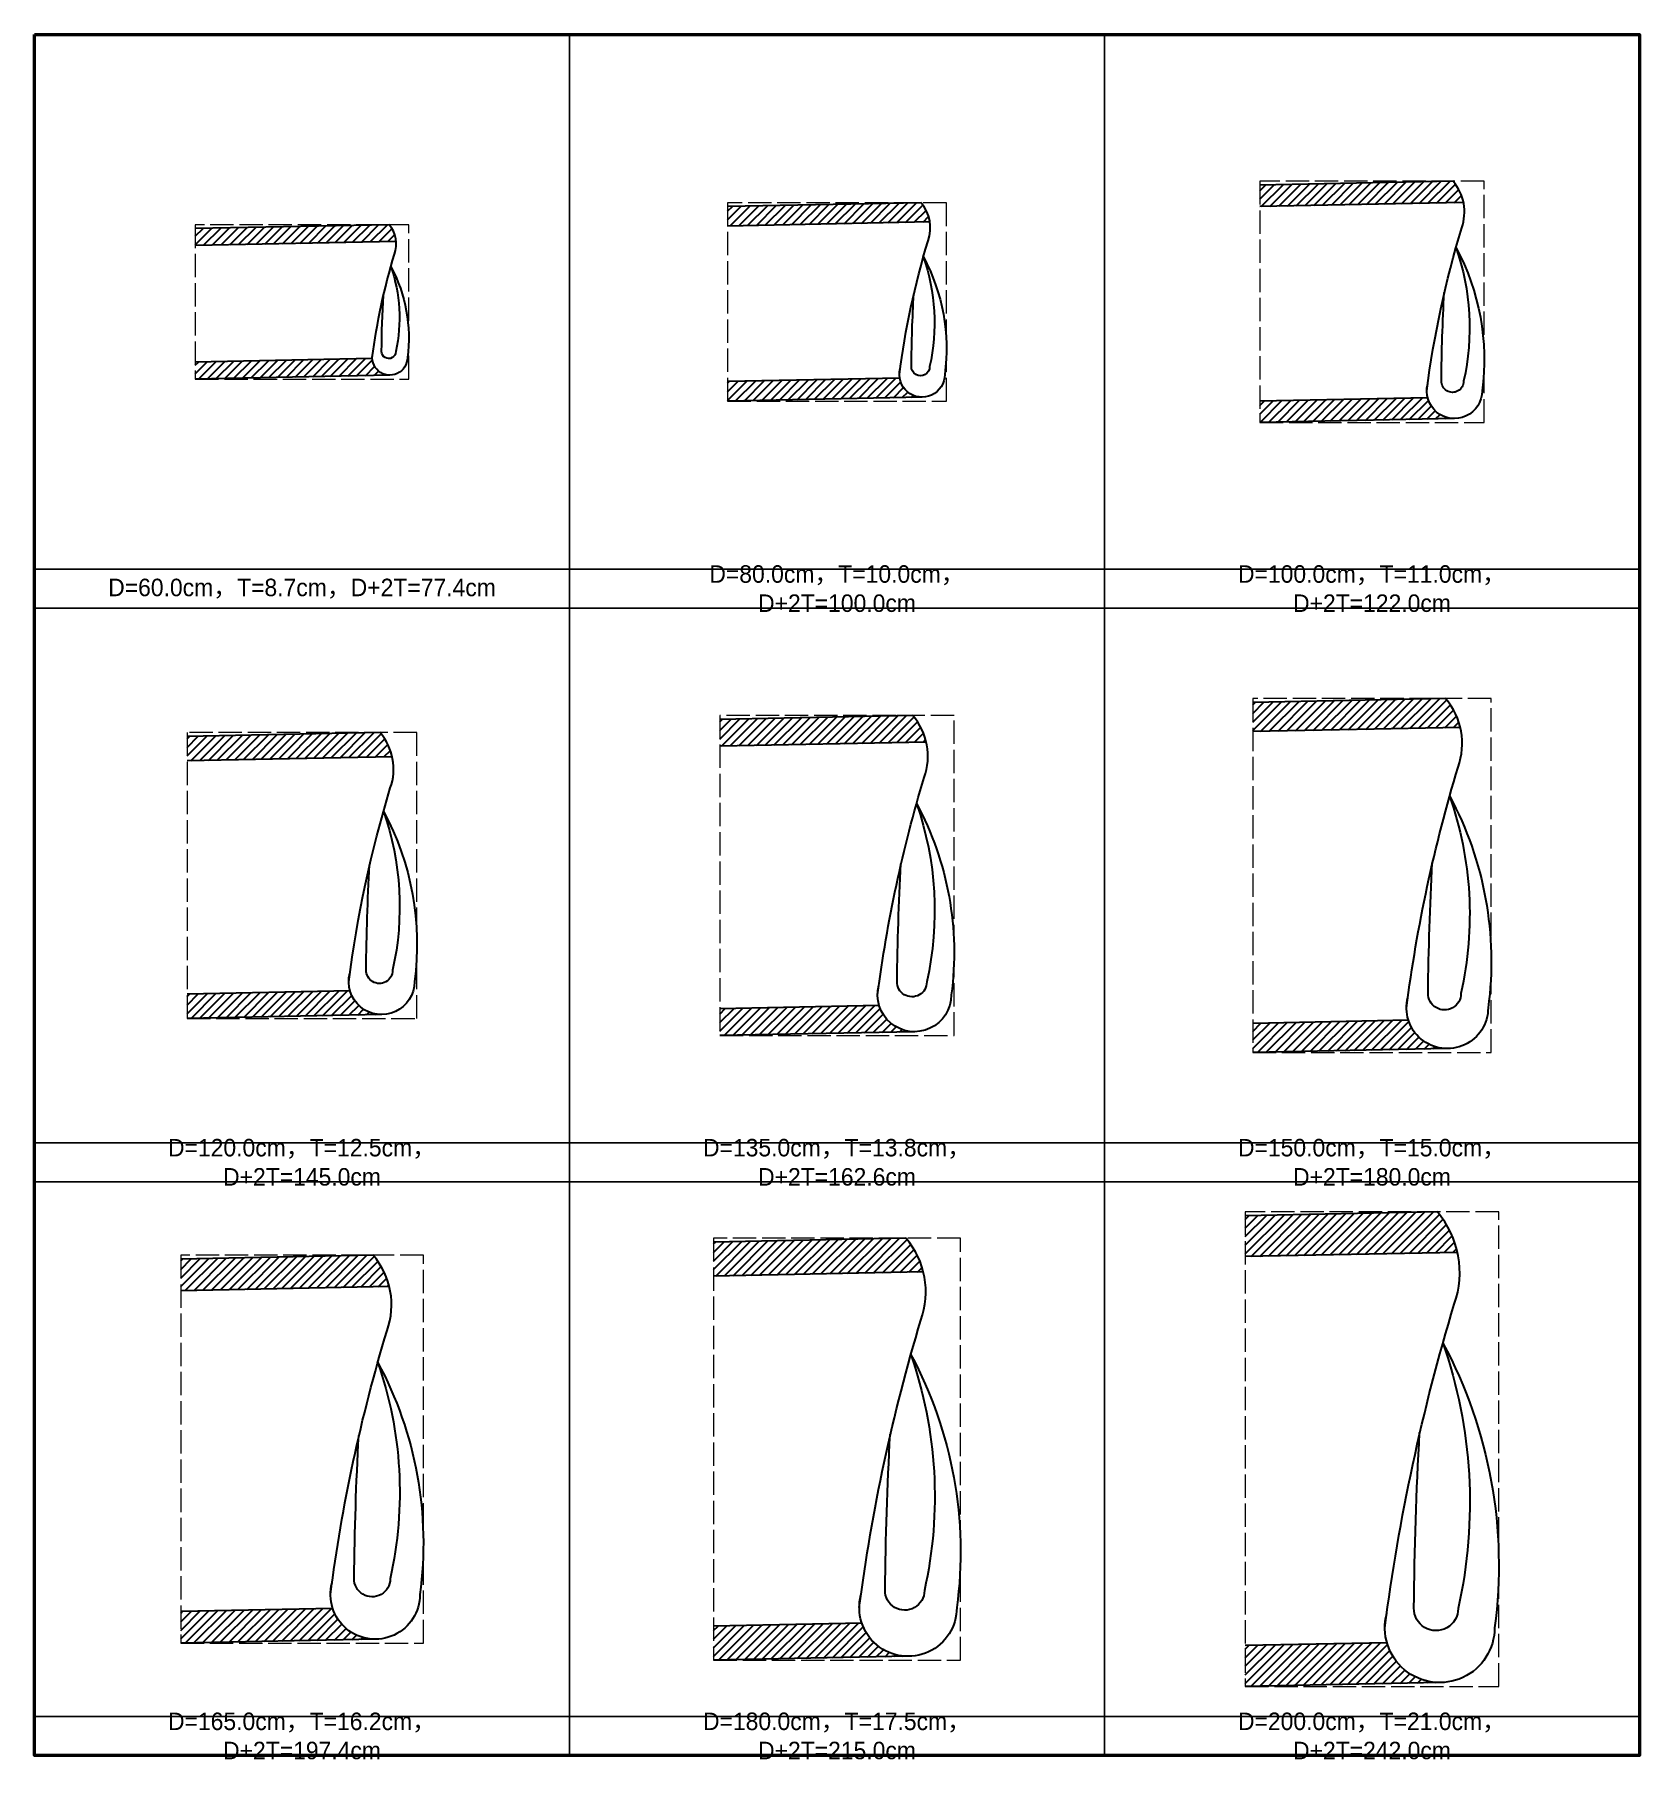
# Model space of a CAD drawing. Extents: x -7340 to 3675, y -3342 to 777.
# Drawn here: x 1150 to 1975, y -2484 to -1597 of the extents above; entities that cross this region are included whole.
import ezdxf

# ---------------------------------------------------------------- set-up
doc = ezdxf.new("R2010")
doc.units = 0
doc.header["$MEASUREMENT"] = 0
doc.linetypes.add('ACAD_ISO02W100', pattern=[15, 12, -3])
doc.layers.add('一、3.基本-變更', color=1, linetype='Continuous', lineweight=50)
doc.layers.add('二、6.繪圖-其他施作項目', color=35, linetype='Continuous', lineweight=30)
doc.layers.add('一、4.基本-隱藏', color=9, linetype='ACAD_ISO02W100', lineweight=20, plot=False)
doc.layers.add('三、3.文字-註解文字', color=2, linetype='Continuous')
doc.styles.add('註解文字', font='MS PGothic.ttf', dxfattribs={"height": 3})
pattern_1 = [(45, (-980.7638, -374.215), (-2.2097087, 2.2097087), [])]
pattern_2 = [(45, (-3025.9566, -3168.5707), (-2.2097087, 2.2097087), [])]

msp = doc.modelspace()

# ---------------------------------------------------------------- texts
at = {"layer": '三、3.文字-註解文字', "char_height": 9, "attachment_point": 5, "style": '註解文字'}
for s, insert in [('{\\fMS PGothic|b0|i0|c128|p34;D=80.0cm，T=10.0cm，D+2T=}100.0{\\fMS PGothic|b0|i0|c128|p34;cm}', (1562.5, -1882)), ('{\\fMS PGothic|b0|i0|c128|p34;D=}10{\\fMS PGothic|b0|i0|c128|p34;0}.0{\\fMS PGothic|b0|i0|c128|p34;cm，T=}11.0{\\fMS PGothic|b0|i0|c128|p34;cm，D+2T=}122.0{\\fMS PGothic|b0|i0|c128|p34;cm}', (1837.5, -1882)), ('{\\fMS PGothic|b0|i0|c128|p34;D=60}.0{\\fMS PGothic|b0|i0|c128|p34;cm，T=8.7cm，D+2T=77.4cm}', (1287.5, -1882)), ('{\\fMS PGothic|b0|i0|c128|p34;D=}12{\\fMS PGothic|b0|i0|c128|p34;0}.0{\\fMS PGothic|b0|i0|c128|p34;cm，T=}12.5{\\fMS PGothic|b0|i0|c128|p34;cm，D+2T=}145.0{\\fMS PGothic|b0|i0|c128|p34;cm}', (1287.5, -2177)), ('{\\fMS PGothic|b0|i0|c128|p34;D=}135.0{\\fMS PGothic|b0|i0|c128|p34;cm，T=}13.8{\\fMS PGothic|b0|i0|c128|p34;cm，D+2T=}162.6{\\fMS PGothic|b0|i0|c128|p34;cm}', (1562.5, -2177)), ('{\\fMS PGothic|b0|i0|c128|p34;D=}150.0{\\fMS PGothic|b0|i0|c128|p34;cm，T=}15.0{\\fMS PGothic|b0|i0|c128|p34;cm，D+2T=}180.0{\\fMS PGothic|b0|i0|c128|p34;cm}', (1837.5, -2177)), ('{\\fMS PGothic|b0|i0|c128|p34;D=165.0cm，T=}16.2{\\fMS PGothic|b0|i0|c128|p34;cm，D+2T=}19{\\fMS PGothic|b0|i0|c128|p34;7.4cm}', (1287.5, -2472)), ('{\\fMS PGothic|b0|i0|c128|p34;D=180.0cm，T=17.5cm，D+2T=}215.0{\\fMS PGothic|b0|i0|c128|p34;cm}', (1562.5, -2472)), ('{\\fMS PGothic|b0|i0|c128|p34;D=}200.0{\\fMS PGothic|b0|i0|c128|p34;cm，T=}21.0{\\fMS PGothic|b0|i0|c128|p34;cm，D+2T=}242.0{\\fMS PGothic|b0|i0|c128|p34;cm}', (1837.5, -2472))]:
    msp.add_mtext_dynamic_manual_height_columns(s, width=195.7125, gutter_width=15, heights=[0], dxfattribs=dict(at, insert=insert))

# ---------------------------------------------------------------- hatches: boundary and pattern name
at = {"layer": '一、4.基本-隱藏'}
h = msp.add_hatch(dxfattribs=at)
h.set_pattern_fill('ANSI31', color=256, scale=100)
h.paths.add_polyline_path([(1791.861, -2153.877, 1), (1801.861, -2153.877, 1)])
at = {"layer": '二、6.繪圖-其他施作項目'}
h = msp.add_hatch(dxfattribs=at)
h.set_pattern_fill('ANSI31', color=256, scale=25)
h.set_pattern_definition(pattern_2)
h.paths.add_polyline_path([(1779.853, -1674.481), (1779.853, -1685.484), (1884.543, -1683.39, 0.1268815), (1879.22, -1672.494)])
h.paths.add_polyline_path([(1880.421, -1794.495, -0.354646), (1866.078, -1783.779), (1779.853, -1785.504), (1779.853, -1796.506)])
at = {"layer": '二、6.繪圖-其他施作項目', "linetype": 'ACAD_ISO02W100', "ltscale": 0.25}
h = msp.add_hatch(dxfattribs=at)
h.set_pattern_fill('ANSI31', color=256, scale=25)
h.set_pattern_definition(pattern_1)
h.paths.add_polyline_path([(1506.23, -1685.485), (1506.23, -1695.487), (1610.255, -1693.407, 0.1394648), (1605.736, -1683.495)])
h.paths.add_polyline_path([(1506.23, -1775.503), (1506.23, -1785.505), (1606.696, -1783.496, -0.3789477), (1594.733, -1773.733)])
h = msp.add_hatch(dxfattribs=at)
h.set_pattern_fill('ANSI31', color=256, scale=25)
h.set_pattern_definition(pattern_1)
h.paths.add_polyline_path([(1335.876, -1703.419, 0.1552766), (1332.266, -1694.802), (1232.648, -1696.782), (1232.648, -1705.484)])
h.paths.add_polyline_path([(1333.008, -1772.19, -0.4098868), (1323.646, -1763.676), (1232.648, -1765.496), (1232.648, -1774.198)])
at = {"layer": '二、6.繪圖-其他施作項目'}
h = msp.add_hatch(dxfattribs=at)
h.set_pattern_fill('ANSI31', color=256, scale=25)
h.set_pattern_definition(pattern_2)
h.paths.add_polyline_path([(1776.214, -1940.473), (1776.214, -1955.476), (1882.875, -1953.343, 0.1178489), (1875.328, -1938.491)])
h.paths.add_polyline_path([(1876.214, -2118.509, -0.3264933), (1856.234, -2103.906), (1776.214, -2105.506), (1776.214, -2120.509)])
h = msp.add_hatch(dxfattribs=at)
h.set_pattern_fill('ANSI31', color=256, scale=25)
h.set_pattern_definition(pattern_2)
h.paths.add_polyline_path([(1601.495, -1947.192), (1502.306, -1949.176), (1502.306, -1962.978), (1608.378, -1960.857, 0.1198848)])
h.paths.add_polyline_path([(1584.181, -2096.368), (1502.306, -2098.005), (1502.306, -2111.808), (1602.306, -2109.808, -0.3303138)])
h = msp.add_hatch(dxfattribs=at)
h.set_pattern_fill('ANSI31', color=256, scale=25)
h.set_pattern_definition(pattern_2)
h.paths.add_polyline_path([(1228.412, -1957.978), (1228.412, -1970.48), (1333.86, -1968.371, 0.121767), (1327.652, -1955.993)])
h.paths.add_polyline_path([(1228.412, -2090.504), (1228.412, -2103.007), (1329.087, -2100.993, -0.3448317), (1312.196, -2088.829)])
h = msp.add_hatch(dxfattribs=at)
h.set_pattern_fill('ANSI31', color=256, scale=25)
h.set_pattern_definition(pattern_2)
h.paths.add_polyline_path([(1871.125, -2202.488), (1772.327, -2204.464), (1772.327, -2225.468), (1881.471, -2223.285, 0.1223574)])
h.paths.add_polyline_path([(1845.216, -2424.05), (1772.327, -2425.508), (1772.327, -2446.512), (1872.327, -2444.512, -0.3350194)])
h = msp.add_hatch(dxfattribs=at)
h.set_pattern_fill('ANSI31', color=256, scale=25)
h.set_pattern_definition(pattern_2)
h.paths.add_polyline_path([(1499.021, -2217.968), (1499.021, -2235.471), (1606.869, -2233.314, 0.1153651), (1597.945, -2215.989)])
h.paths.add_polyline_path([(1499.021, -2415.507), (1499.021, -2433.011), (1600.022, -2430.991, -0.3327767), (1575.293, -2413.982)])
h = msp.add_hatch(dxfattribs=at)
h.set_pattern_fill('ANSI31', color=256, scale=25)
h.set_pattern_definition(pattern_2)
h.paths.add_polyline_path([(1225.127, -2226.77), (1225.127, -2242.973), (1332.354, -2240.829, 0.1163455), (1324.101, -2224.791)])
h.paths.add_polyline_path([(1225.127, -2408.006), (1225.127, -2424.209), (1325.127, -2422.209, -0.3234214), (1303.302, -2406.443)])

# ---------------------------------------------------------------- linework, layer by layer
at = {"layer": '一、3.基本-變更'}
msp.add_lwpolyline([(1150, -1597), (1975, -1597), (1975, -2482), (1150, -2482)], close=True, dxfattribs=at)
at = {"layer": '一、4.基本-隱藏', "linetype": 'Continuous'}
for points in [[(1150, -1597), (1425, -1597), (1425, -1872), (1150, -1872)], [(1425, -1597), (1700, -1597), (1700, -1872), (1425, -1872)], [(1700, -1597), (1975, -1597), (1975, -1872), (1700, -1872)], [(1150, -1872), (1425, -1872), (1425, -1892), (1150, -1892)], [(1425, -1872), (1700, -1872), (1700, -1892), (1425, -1892)], [(1700, -1872), (1975, -1872), (1975, -1892), (1700, -1892)], [(1150, -1892), (1425, -1892), (1425, -2167), (1150, -2167)], [(1425, -1892), (1700, -1892), (1700, -2167), (1425, -2167)], [(1700, -1892), (1975, -1892), (1975, -2167), (1700, -2167)], [(1150, -2167), (1425, -2167), (1425, -2187), (1150, -2187)], [(1425, -2167), (1700, -2167), (1700, -2187), (1425, -2187)], [(1700, -2167), (1975, -2167), (1975, -2187), (1700, -2187)], [(1150, -2187), (1425, -2187), (1425, -2462), (1150, -2462)], [(1425, -2187), (1700, -2187), (1700, -2462), (1425, -2462)], [(1700, -2187), (1975, -2187), (1975, -2462), (1700, -2462)], [(1150, -2462), (1425, -2462), (1425, -2482), (1150, -2482)], [(1425, -2462), (1700, -2462), (1700, -2482), (1425, -2482)], [(1700, -2462), (1975, -2462), (1975, -2482), (1700, -2482)]]:
    msp.add_lwpolyline(points, close=True, dxfattribs=at)
at = {"layer": '一、4.基本-隱藏'}
for points in [[(1779.853, -1796.506), (1895.147, -1796.506), (1895.147, -1672.494), (1779.853, -1672.494)], [(1506.23, -1785.505), (1618.77, -1785.505), (1618.77, -1683.495), (1506.23, -1683.495)], [(1232.648, -1774.198), (1342.352, -1774.198), (1342.352, -1694.802), (1232.648, -1694.802)], [(1776.214, -2120.509), (1898.786, -2120.509), (1898.786, -1938.491), (1776.214, -1938.491)], [(1502.306, -2111.808), (1622.694, -2111.808), (1622.694, -1947.192), (1502.306, -1947.192)], [(1228.412, -2103.007), (1346.588, -2103.007), (1346.588, -1955.993), (1228.412, -1955.993)], [(1772.327, -2446.512), (1902.673, -2446.512), (1902.673, -2202.488), (1772.327, -2202.488)], [(1499.021, -2433.011), (1625.979, -2433.011), (1625.979, -2215.989), (1499.021, -2215.989)], [(1225.127, -2424.209), (1349.873, -2424.209), (1349.873, -2224.791), (1225.127, -2224.791)]]:
    msp.add_lwpolyline(points, close=True, dxfattribs=at)
at = {"layer": '二、6.繪圖-其他施作項目'}
for points in [[(1879.22, -1672.494), (1779.853, -1674.481)], [(1605.736, -1683.495), (1506.23, -1685.485)], [(1884.543, -1683.39), (1779.853, -1685.484)], [(1610.255, -1693.407), (1506.23, -1695.487)], [(1332.266, -1694.802), (1232.648, -1696.782)], [(1335.876, -1703.419), (1232.648, -1705.484)], [(1323.646, -1763.676), (1232.648, -1765.496)], [(1332.648, -1772.198), (1232.648, -1774.198)], [(1594.733, -1773.733), (1506.23, -1775.503)], [(1606.23, -1783.505), (1506.23, -1785.505)], [(1866.078, -1783.779), (1779.853, -1785.504)], [(1879.853, -1794.506), (1779.853, -1796.506)], [(1875.328, -1938.491), (1776.214, -1940.473)], [(1601.495, -1947.192), (1502.306, -1949.176)], [(1327.652, -1955.993), (1228.412, -1957.978)], [(1882.875, -1953.343), (1776.214, -1955.476)], [(1333.86, -1968.371), (1228.412, -1970.48)], [(1608.378, -1960.857), (1502.306, -1962.978)], [(1312.196, -2088.829), (1228.412, -2090.504)], [(1328.412, -2101.007), (1228.412, -2103.007)], [(1584.181, -2096.368), (1502.306, -2098.005)], [(1602.306, -2109.808), (1502.306, -2111.808)], [(1856.234, -2103.906), (1776.214, -2105.506)], [(1876.214, -2118.509), (1776.214, -2120.509)], [(1871.125, -2202.488), (1772.327, -2204.464)], [(1597.945, -2215.989), (1499.021, -2217.968)], [(1324.101, -2224.791), (1225.127, -2226.77)], [(1881.471, -2223.285), (1772.327, -2225.468)], [(1606.869, -2233.314), (1499.021, -2235.471)], [(1332.354, -2240.829), (1225.127, -2242.973)], [(1303.302, -2406.443), (1225.127, -2408.006)], [(1575.293, -2413.982), (1499.021, -2415.507)], [(1325.127, -2422.209), (1225.127, -2424.209)], [(1845.216, -2424.05), (1772.327, -2425.508)], [(1599.021, -2431.011), (1499.021, -2433.011)], [(1872.327, -2444.512), (1772.327, -2446.512)]]:
    msp.add_lwpolyline(points, dxfattribs=at)
for points in [[(1865.645, -1780.298, -0.0416835), (1883.621, -1696.43, 0.2687059), (1879.22, -1672.494, 0.2681724)], [(1594.58, -1771.855, -0.0416835), (1609.319, -1703.09, 0.2681724), (1605.736, -1683.495, 0.2681724)], [(1323.632, -1763.182, -0.0416835), (1335.039, -1709.967, 0.2681724), (1332.266, -1694.802, 0.2681724)], [(1606.904, -1711.356, -0.1578495), (1617.88, -1771.855, -1.1409026), (1594.981, -1768.828)], [(1606.862, -1711.277, -0.1399452), (1610.132, -1767.762, -1.0112817), (1600.735, -1767.656, -0.0106152), (1601.947, -1730.378)], [(1880.675, -1706.511, -0.1578495), (1894.061, -1780.298, -1.1409026), (1866.133, -1776.605)], [(1880.624, -1706.415, -0.1399452), (1884.612, -1775.305, -1.0112817), (1873.151, -1775.177, -0.0106152), (1874.63, -1729.711)], [(1333.17, -1716.363, -0.1578495), (1341.663, -1763.182, -1.1409026), (1323.942, -1760.839)], [(1333.137, -1716.302, -0.1399452), (1335.668, -1760.014, -1.0112817), (1328.396, -1759.933, -0.0106152), (1329.334, -1731.084)], [(1855.244, -2097.539, -0.0416835), (1881.775, -1973.76, 0.2681417), (1875.328, -1938.491, 0.2681417)], [(1583.364, -2090.867, -0.0416835), (1607.329, -1979.061, 0.2682685), (1601.495, -1947.192, 0.2681724)], [(1311.526, -2084.121, -0.0416835), (1332.89, -1984.449, 0.2688126), (1327.652, -1955.993, 0.2681724)], [(1603.402, -1992.5, -0.1578495), (1621.247, -2090.867, -1.1409026), (1584.015, -2085.945)], [(1603.333, -1992.372, -0.1399452), (1608.65, -2084.211, -1.0112817), (1593.372, -2084.04, -0.0106152), (1595.343, -2023.429)], [(1877.428, -1988.638, -0.1578495), (1897.184, -2097.539, -1.1409026), (1855.964, -2092.09)], [(1877.352, -1988.496, -0.1399452), (1883.238, -2090.171, -1.0112817), (1866.323, -2089.981, -0.0106152), (1868.505, -2022.879)], [(1329.389, -1996.429, -0.1578495), (1345.298, -2084.121, -1.1409026), (1312.106, -2079.733)], [(1329.328, -1996.315, -0.1399452), (1334.068, -2078.188, -1.0112817), (1320.447, -2078.035, -0.0106152), (1322.204, -2024.002)], [(1844.136, -2416.321, -0.0416835), (1879.803, -2249.917, 0.2682405), (1871.125, -2202.488, 0.2681724)], [(1573.976, -2405.966, -0.0416835), (1605.662, -2258.134, 0.2683155), (1597.945, -2215.989, 0.2681724)], [(1302.138, -2399.22, -0.0416835), (1331.223, -2263.521, 0.2687193), (1324.101, -2224.791, 0.2681724)], [(1873.959, -2269.918, -0.1578495), (1900.519, -2416.321, -1.1409026), (1845.105, -2408.995)], [(1873.857, -2269.727, -0.1399452), (1881.77, -2406.415, -1.0112817), (1859.03, -2406.16, -0.0106152), (1861.964, -2315.951)], [(1326.374, -2279.676, -0.1399452), (1332.828, -2391.142, -1.0112817), (1314.284, -2390.934, -0.0106152), (1316.676, -2317.37)], [(1600.47, -2275.902, -0.1578495), (1624.066, -2405.966, -1.1409026), (1574.836, -2399.458)], [(1600.379, -2275.733, -0.1399452), (1607.41, -2397.166, -1.0112817), (1587.208, -2396.939, -0.0106152), (1589.814, -2316.798)], [(1326.458, -2279.831, -0.1578495), (1348.116, -2399.22, -1.1409026), (1302.928, -2393.246)]]:
    msp.add_lwpolyline(points, format="xyb", dxfattribs=at)

msp.set_redraw_order([(e.dxf.handle, doc.entitydb.next_handle()) for e in msp.query("TEXT MTEXT ATTDEF DIMENSION ARC_DIMENSION")])  # texts and dimensions are drawn at this point

doc.saveas('drawing.dxf')
